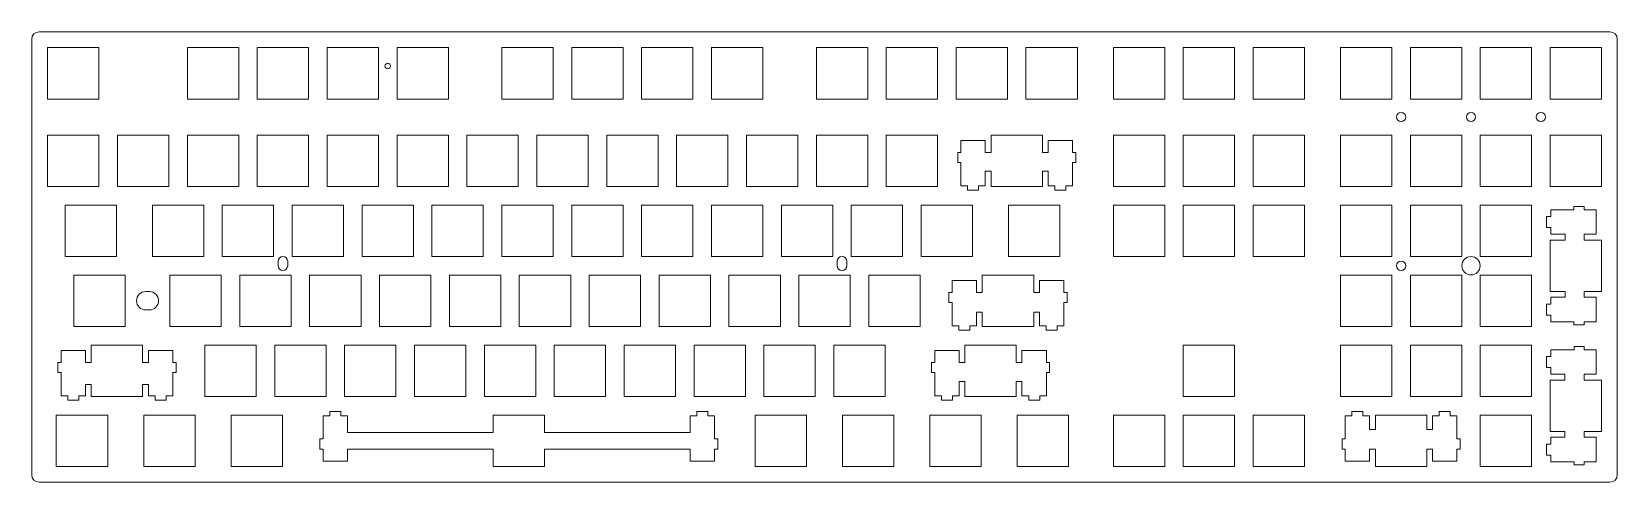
# Model space of a CAD drawing. Header units: millimetres. Extents: x -216 to 216, y -61 to 61.
import ezdxf

# ---------------------------------------------------------------- set-up
doc = ezdxf.new("R2010")
doc.units = ezdxf.units.MM
doc.header["$MEASUREMENT"] = 0
doc.layers.add('Layer1', color=7, linetype='Continuous')

msp = doc.modelspace()

# ---------------------------------------------------------------- linework, layer by layer
at = {"layer": 'Layer1', "color": 250, "lineweight": 9}
for centre, major_axis, ratio in [((-119.05, 51.9716), (0, 0.75), 1), ((157.175, 38.0876), (0, 1.2501), 0.99992001), ((176.225, 38.0876), (0, 1.2501), 0.99992001), ((195.275, 38.0876), (0, 1.2501), 0.99992001), ((176.225, -2.3935), (0, 2.5002), 0.99992001), ((157.175, -2.3934), (0, 1.3001), 0.99992308)]:
    msp.add_ellipse(centre, major_axis=major_axis, ratio=ratio, dxfattribs=at)
for points in [[(-214.1, 61.3), (-214.1, 61.3), (214.1, 61.3), (214.1, 61.3), (215.2, 61.3), (216.1, 60.4), (216.1, 59.3), (216.1, 59.3), (216.1, -59.3001), (216.1, -59.3001), (216.1, -60.4001), (215.2, -61.3001), (214.1, -61.3001), (214.1, -61.3001), (-214.1, -61.3001), (-214.1, -61.3001), (-215.2, -61.3001), (-216.1, -60.4001), (-216.1, -59.3001), (-216.1, -59.3001), (-216.1, 59.3), (-216.1, 59.3), (-216.1, 60.4), (-215.2, 61.3), (-214.1, 61.3)], [(-147.625, 0.1317), (-147.625, 0.1317), (-147.625, 0.1317), (-147.625, 0.1317), (-148.34, 0.1317), (-148.925, -0.4533), (-148.925, -1.1683), (-148.925, -1.1683), (-148.925, -2.3933), (-148.925, -2.3933), (-148.925, -3.1083), (-148.34, -3.6933), (-147.625, -3.6933), (-147.625, -3.6933), (-147.625, -3.6933), (-147.625, -3.6933), (-146.91, -3.6933), (-146.325, -3.1083), (-146.325, -2.3933), (-146.325, -2.3933), (-146.325, -1.1683), (-146.325, -1.1683), (-146.325, -0.4533), (-146.91, 0.1317), (-147.625, 0.1317)], [(4.775, 0.1317), (4.775, 0.1317), (4.775, 0.1317), (4.775, 0.1317), (4.06, 0.1317), (3.475, -0.4533), (3.475, -1.1683), (3.475, -1.1683), (3.475, -2.3933), (3.475, -2.3933), (3.475, -3.1083), (4.06, -3.6933), (4.775, -3.6933), (4.775, -3.6933), (4.775, -3.6933), (4.775, -3.6933), (5.49, -3.6933), (6.075, -3.1083), (6.075, -2.3933), (6.075, -2.3933), (6.075, -1.1683), (6.075, -1.1683), (6.075, -0.4533), (5.49, 0.1317), (4.775, 0.1317)], [(-185.034, -9.4183), (-185.034, -9.4183), (-184.034, -9.4183), (-184.034, -9.4183), (-182.659, -9.4183), (-181.534, -10.5433), (-181.534, -11.9183), (-181.534, -11.9183), (-181.534, -11.9183), (-181.534, -11.9183), (-181.534, -13.2933), (-182.659, -14.4183), (-184.034, -14.4183), (-184.034, -14.4183), (-185.034, -14.4183), (-185.034, -14.4183), (-186.409, -14.4183), (-187.534, -13.2933), (-187.534, -11.9183), (-187.534, -11.9183), (-187.534, -11.9183), (-187.534, -11.9183), (-187.534, -10.5433), (-186.409, -9.4183), (-185.034, -9.4183)]]:
    msp.add_open_spline(points, degree=3, knots=[0, 0, 0, 0, 0.125, 0.125, 0.125, 0.25, 0.25, 0.25, 0.375, 0.375, 0.375, 0.5, 0.5, 0.5, 0.625, 0.625, 0.625, 0.75, 0.75, 0.75, 0.875, 0.875, 0.875, 1, 1, 1, 1], dxfattribs=at)
at = {"layer": 'Layer1', "lineweight": 9}
for points, knots in [([(-197.775, 56.9937), (-197.775, 56.9937), (-211.775, 56.9937), (-211.775, 56.9937), (-211.775, 56.9937), (-211.775, 42.9937), (-211.775, 42.9937), (-211.775, 42.9937), (-197.775, 42.9937), (-197.775, 42.9937), (-197.775, 42.9937), (-197.775, 56.9937), (-197.775, 56.9937)], [0, 0, 0, 0, 0.25, 0.25, 0.25, 0.5, 0.5, 0.5, 0.75, 0.75, 0.75, 1, 1, 1, 1]), ([(-159.675, 56.9937), (-159.675, 56.9937), (-173.675, 56.9937), (-173.675, 56.9937), (-173.675, 56.9937), (-173.675, 42.9937), (-173.675, 42.9937), (-173.675, 42.9937), (-159.675, 42.9937), (-159.675, 42.9937), (-159.675, 42.9937), (-159.675, 56.9937), (-159.675, 56.9937)], [0, 0, 0, 0, 0.25, 0.25, 0.25, 0.5, 0.5, 0.5, 0.75, 0.75, 0.75, 1, 1, 1, 1]), ([(-140.625, 56.9937), (-140.625, 56.9937), (-154.625, 56.9937), (-154.625, 56.9937), (-154.625, 56.9937), (-154.625, 42.9937), (-154.625, 42.9937), (-154.625, 42.9937), (-140.625, 42.9937), (-140.625, 42.9937), (-140.625, 42.9937), (-140.625, 56.9937), (-140.625, 56.9937)], [0, 0, 0, 0, 0.25, 0.25, 0.25, 0.5, 0.5, 0.5, 0.75, 0.75, 0.75, 1, 1, 1, 1]), ([(-121.575, 56.9937), (-121.575, 56.9937), (-135.575, 56.9937), (-135.575, 56.9937), (-135.575, 56.9937), (-135.575, 42.9937), (-135.575, 42.9937), (-135.575, 42.9937), (-121.575, 42.9937), (-121.575, 42.9937), (-121.575, 42.9937), (-121.575, 56.9937), (-121.575, 56.9937)], [0, 0, 0, 0, 0.25, 0.25, 0.25, 0.5, 0.5, 0.5, 0.75, 0.75, 0.75, 1, 1, 1, 1]), ([(-102.525, 56.9937), (-102.525, 56.9937), (-116.525, 56.9937), (-116.525, 56.9937), (-116.525, 56.9937), (-116.525, 42.9937), (-116.525, 42.9937), (-116.525, 42.9937), (-102.525, 42.9937), (-102.525, 42.9937), (-102.525, 42.9937), (-102.525, 56.9937), (-102.525, 56.9937)], [0, 0, 0, 0, 0.25, 0.25, 0.25, 0.5, 0.5, 0.5, 0.75, 0.75, 0.75, 1, 1, 1, 1]), ([(-73.95, 56.9937), (-73.95, 56.9937), (-87.95, 56.9937), (-87.95, 56.9937), (-87.95, 56.9937), (-87.95, 42.9937), (-87.95, 42.9937), (-87.95, 42.9937), (-73.95, 42.9937), (-73.95, 42.9937), (-73.95, 42.9937), (-73.95, 56.9937), (-73.95, 56.9937)], [0, 0, 0, 0, 0.25, 0.25, 0.25, 0.5, 0.5, 0.5, 0.75, 0.75, 0.75, 1, 1, 1, 1]), ([(-54.9, 56.9937), (-54.9, 56.9937), (-68.9, 56.9937), (-68.9, 56.9937), (-68.9, 56.9937), (-68.9, 42.9937), (-68.9, 42.9937), (-68.9, 42.9937), (-54.9, 42.9937), (-54.9, 42.9937), (-54.9, 42.9937), (-54.9, 56.9937), (-54.9, 56.9937)], [0, 0, 0, 0, 0.25, 0.25, 0.25, 0.5, 0.5, 0.5, 0.75, 0.75, 0.75, 1, 1, 1, 1]), ([(-35.85, 56.9937), (-35.85, 56.9937), (-49.85, 56.9937), (-49.85, 56.9937), (-49.85, 56.9937), (-49.85, 42.9937), (-49.85, 42.9937), (-49.85, 42.9937), (-35.85, 42.9937), (-35.85, 42.9937), (-35.85, 42.9937), (-35.85, 56.9937), (-35.85, 56.9937)], [0, 0, 0, 0, 0.25, 0.25, 0.25, 0.5, 0.5, 0.5, 0.75, 0.75, 0.75, 1, 1, 1, 1]), ([(-16.8, 56.9937), (-16.8, 56.9937), (-30.8, 56.9937), (-30.8, 56.9937), (-30.8, 56.9937), (-30.8, 42.9937), (-30.8, 42.9937), (-30.8, 42.9937), (-16.8, 42.9937), (-16.8, 42.9937), (-16.8, 42.9937), (-16.8, 56.9937), (-16.8, 56.9937)], [0, 0, 0, 0, 0.25, 0.25, 0.25, 0.5, 0.5, 0.5, 0.75, 0.75, 0.75, 1, 1, 1, 1]), ([(11.775, 56.9937), (11.775, 56.9937), (-2.225, 56.9937), (-2.225, 56.9937), (-2.225, 56.9937), (-2.225, 42.9937), (-2.225, 42.9937), (-2.225, 42.9937), (11.775, 42.9937), (11.775, 42.9937), (11.775, 42.9937), (11.775, 56.9937), (11.775, 56.9937)], [0, 0, 0, 0, 0.25, 0.25, 0.25, 0.5, 0.5, 0.5, 0.75, 0.75, 0.75, 1, 1, 1, 1]), ([(30.825, 56.9937), (30.825, 56.9937), (16.825, 56.9937), (16.825, 56.9937), (16.825, 56.9937), (16.825, 42.9937), (16.825, 42.9937), (16.825, 42.9937), (30.825, 42.9937), (30.825, 42.9937), (30.825, 42.9937), (30.825, 56.9937), (30.825, 56.9937)], [0, 0, 0, 0, 0.25, 0.25, 0.25, 0.5, 0.5, 0.5, 0.75, 0.75, 0.75, 1, 1, 1, 1]), ([(49.875, 56.9937), (49.875, 56.9937), (35.875, 56.9937), (35.875, 56.9937), (35.875, 56.9937), (35.875, 42.9937), (35.875, 42.9937), (35.875, 42.9937), (49.875, 42.9937), (49.875, 42.9937), (49.875, 42.9937), (49.875, 56.9937), (49.875, 56.9937)], [0, 0, 0, 0, 0.25, 0.25, 0.25, 0.5, 0.5, 0.5, 0.75, 0.75, 0.75, 1, 1, 1, 1]), ([(68.925, 56.9937), (68.925, 56.9937), (54.925, 56.9937), (54.925, 56.9937), (54.925, 56.9937), (54.925, 42.9937), (54.925, 42.9937), (54.925, 42.9937), (68.925, 42.9937), (68.925, 42.9937), (68.925, 42.9937), (68.925, 56.9937), (68.925, 56.9937)], [0, 0, 0, 0, 0.25, 0.25, 0.25, 0.5, 0.5, 0.5, 0.75, 0.75, 0.75, 1, 1, 1, 1]), ([(92.737, 56.9937), (92.737, 56.9937), (78.737, 56.9937), (78.737, 56.9937), (78.737, 56.9937), (78.737, 42.9937), (78.737, 42.9937), (78.737, 42.9937), (92.737, 42.9937), (92.737, 42.9937), (92.737, 42.9937), (92.737, 56.9937), (92.737, 56.9937)], [0, 0, 0, 0, 0.25, 0.25, 0.25, 0.5, 0.5, 0.5, 0.75, 0.75, 0.75, 1, 1, 1, 1]), ([(111.788, 56.9937), (111.788, 56.9937), (97.788, 56.9937), (97.788, 56.9937), (97.788, 56.9937), (97.788, 42.9937), (97.788, 42.9937), (97.788, 42.9937), (111.788, 42.9937), (111.788, 42.9937), (111.788, 42.9937), (111.788, 56.9937), (111.788, 56.9937)], [0, 0, 0, 0, 0.25, 0.25, 0.25, 0.5, 0.5, 0.5, 0.75, 0.75, 0.75, 1, 1, 1, 1]), ([(130.838, 56.9937), (130.838, 56.9937), (116.838, 56.9937), (116.838, 56.9937), (116.838, 56.9937), (116.838, 42.9937), (116.838, 42.9937), (116.838, 42.9937), (130.838, 42.9937), (130.838, 42.9937), (130.838, 42.9937), (130.838, 56.9937), (130.838, 56.9937)], [0, 0, 0, 0, 0.25, 0.25, 0.25, 0.5, 0.5, 0.5, 0.75, 0.75, 0.75, 1, 1, 1, 1]), ([(154.65, 56.9937), (154.65, 56.9937), (140.65, 56.9937), (140.65, 56.9937), (140.65, 56.9937), (140.65, 42.9937), (140.65, 42.9937), (140.65, 42.9937), (154.65, 42.9937), (154.65, 42.9937), (154.65, 42.9937), (154.65, 56.9937), (154.65, 56.9937)], [0, 0, 0, 0, 0.25, 0.25, 0.25, 0.5, 0.5, 0.5, 0.75, 0.75, 0.75, 1, 1, 1, 1]), ([(173.7, 56.9937), (173.7, 56.9937), (159.7, 56.9937), (159.7, 56.9937), (159.7, 56.9937), (159.7, 42.9937), (159.7, 42.9937), (159.7, 42.9937), (173.7, 42.9937), (173.7, 42.9937), (173.7, 42.9937), (173.7, 56.9937), (173.7, 56.9937)], [0, 0, 0, 0, 0.25, 0.25, 0.25, 0.5, 0.5, 0.5, 0.75, 0.75, 0.75, 1, 1, 1, 1]), ([(192.75, 56.9937), (192.75, 56.9937), (178.75, 56.9937), (178.75, 56.9937), (178.75, 56.9937), (178.75, 42.9937), (178.75, 42.9937), (178.75, 42.9937), (192.75, 42.9937), (192.75, 42.9937), (192.75, 42.9937), (192.75, 56.9937), (192.75, 56.9937)], [0, 0, 0, 0, 0.25, 0.25, 0.25, 0.5, 0.5, 0.5, 0.75, 0.75, 0.75, 1, 1, 1, 1]), ([(211.8, 56.9937), (211.8, 56.9937), (197.8, 56.9937), (197.8, 56.9937), (197.8, 56.9937), (197.8, 42.9937), (197.8, 42.9937), (197.8, 42.9937), (211.8, 42.9937), (211.8, 42.9937), (211.8, 42.9937), (211.8, 56.9937), (211.8, 56.9937)], [0, 0, 0, 0, 0.25, 0.25, 0.25, 0.5, 0.5, 0.5, 0.75, 0.75, 0.75, 1, 1, 1, 1]), ([(-197.775, 33.1817), (-197.775, 33.1817), (-211.775, 33.1817), (-211.775, 33.1817), (-211.775, 33.1817), (-211.775, 19.1817), (-211.775, 19.1817), (-211.775, 19.1817), (-197.775, 19.1817), (-197.775, 19.1817), (-197.775, 19.1817), (-197.775, 33.1817), (-197.775, 33.1817)], [0, 0, 0, 0, 0.25, 0.25, 0.25, 0.5, 0.5, 0.5, 0.75, 0.75, 0.75, 1, 1, 1, 1]), ([(-178.725, 33.1817), (-178.725, 33.1817), (-192.725, 33.1817), (-192.725, 33.1817), (-192.725, 33.1817), (-192.725, 19.1817), (-192.725, 19.1817), (-192.725, 19.1817), (-178.725, 19.1817), (-178.725, 19.1817), (-178.725, 19.1817), (-178.725, 33.1817), (-178.725, 33.1817)], [0, 0, 0, 0, 0.25, 0.25, 0.25, 0.5, 0.5, 0.5, 0.75, 0.75, 0.75, 1, 1, 1, 1]), ([(-159.675, 33.1817), (-159.675, 33.1817), (-173.675, 33.1817), (-173.675, 33.1817), (-173.675, 33.1817), (-173.675, 19.1817), (-173.675, 19.1817), (-173.675, 19.1817), (-159.675, 19.1817), (-159.675, 19.1817), (-159.675, 19.1817), (-159.675, 33.1817), (-159.675, 33.1817)], [0, 0, 0, 0, 0.25, 0.25, 0.25, 0.5, 0.5, 0.5, 0.75, 0.75, 0.75, 1, 1, 1, 1]), ([(-140.625, 33.1817), (-140.625, 33.1817), (-154.625, 33.1817), (-154.625, 33.1817), (-154.625, 33.1817), (-154.625, 19.1817), (-154.625, 19.1817), (-154.625, 19.1817), (-140.625, 19.1817), (-140.625, 19.1817), (-140.625, 19.1817), (-140.625, 33.1817), (-140.625, 33.1817)], [0, 0, 0, 0, 0.25, 0.25, 0.25, 0.5, 0.5, 0.5, 0.75, 0.75, 0.75, 1, 1, 1, 1]), ([(-121.575, 33.1817), (-121.575, 33.1817), (-135.575, 33.1817), (-135.575, 33.1817), (-135.575, 33.1817), (-135.575, 19.1817), (-135.575, 19.1817), (-135.575, 19.1817), (-121.575, 19.1817), (-121.575, 19.1817), (-121.575, 19.1817), (-121.575, 33.1817), (-121.575, 33.1817)], [0, 0, 0, 0, 0.25, 0.25, 0.25, 0.5, 0.5, 0.5, 0.75, 0.75, 0.75, 1, 1, 1, 1]), ([(-102.525, 33.1817), (-102.525, 33.1817), (-116.525, 33.1817), (-116.525, 33.1817), (-116.525, 33.1817), (-116.525, 19.1817), (-116.525, 19.1817), (-116.525, 19.1817), (-102.525, 19.1817), (-102.525, 19.1817), (-102.525, 19.1817), (-102.525, 33.1817), (-102.525, 33.1817)], [0, 0, 0, 0, 0.25, 0.25, 0.25, 0.5, 0.5, 0.5, 0.75, 0.75, 0.75, 1, 1, 1, 1]), ([(-83.475, 33.1817), (-83.475, 33.1817), (-97.475, 33.1817), (-97.475, 33.1817), (-97.475, 33.1817), (-97.475, 19.1817), (-97.475, 19.1817), (-97.475, 19.1817), (-83.475, 19.1817), (-83.475, 19.1817), (-83.475, 19.1817), (-83.475, 33.1817), (-83.475, 33.1817)], [0, 0, 0, 0, 0.25, 0.25, 0.25, 0.5, 0.5, 0.5, 0.75, 0.75, 0.75, 1, 1, 1, 1]), ([(-64.425, 33.1817), (-64.425, 33.1817), (-78.425, 33.1817), (-78.425, 33.1817), (-78.425, 33.1817), (-78.425, 19.1817), (-78.425, 19.1817), (-78.425, 19.1817), (-64.425, 19.1817), (-64.425, 19.1817), (-64.425, 19.1817), (-64.425, 33.1817), (-64.425, 33.1817)], [0, 0, 0, 0, 0.25, 0.25, 0.25, 0.5, 0.5, 0.5, 0.75, 0.75, 0.75, 1, 1, 1, 1]), ([(-45.375, 33.1817), (-45.375, 33.1817), (-59.375, 33.1817), (-59.375, 33.1817), (-59.375, 33.1817), (-59.375, 19.1817), (-59.375, 19.1817), (-59.375, 19.1817), (-45.375, 19.1817), (-45.375, 19.1817), (-45.375, 19.1817), (-45.375, 33.1817), (-45.375, 33.1817)], [0, 0, 0, 0, 0.25, 0.25, 0.25, 0.5, 0.5, 0.5, 0.75, 0.75, 0.75, 1, 1, 1, 1]), ([(-26.325, 33.1817), (-26.325, 33.1817), (-40.325, 33.1817), (-40.325, 33.1817), (-40.325, 33.1817), (-40.325, 19.1817), (-40.325, 19.1817), (-40.325, 19.1817), (-26.325, 19.1817), (-26.325, 19.1817), (-26.325, 19.1817), (-26.325, 33.1817), (-26.325, 33.1817)], [0, 0, 0, 0, 0.25, 0.25, 0.25, 0.5, 0.5, 0.5, 0.75, 0.75, 0.75, 1, 1, 1, 1]), ([(-7.275, 33.1817), (-7.275, 33.1817), (-21.275, 33.1817), (-21.275, 33.1817), (-21.275, 33.1817), (-21.275, 19.1817), (-21.275, 19.1817), (-21.275, 19.1817), (-7.275, 19.1817), (-7.275, 19.1817), (-7.275, 19.1817), (-7.275, 33.1817), (-7.275, 33.1817)], [0, 0, 0, 0, 0.25, 0.25, 0.25, 0.5, 0.5, 0.5, 0.75, 0.75, 0.75, 1, 1, 1, 1]), ([(11.775, 33.1817), (11.775, 33.1817), (-2.225, 33.1817), (-2.225, 33.1817), (-2.225, 33.1817), (-2.225, 19.1817), (-2.225, 19.1817), (-2.225, 19.1817), (11.775, 19.1817), (11.775, 19.1817), (11.775, 19.1817), (11.775, 33.1817), (11.775, 33.1817)], [0, 0, 0, 0, 0.25, 0.25, 0.25, 0.5, 0.5, 0.5, 0.75, 0.75, 0.75, 1, 1, 1, 1]), ([(30.825, 33.1817), (30.825, 33.1817), (16.825, 33.1817), (16.825, 33.1817), (16.825, 33.1817), (16.825, 19.1817), (16.825, 19.1817), (16.825, 19.1817), (30.825, 19.1817), (30.825, 19.1817), (30.825, 19.1817), (30.825, 33.1817), (30.825, 33.1817)], [0, 0, 0, 0, 0.25, 0.25, 0.25, 0.5, 0.5, 0.5, 0.75, 0.75, 0.75, 1, 1, 1, 1]), ([(42, 19.4117), (42, 19.4117), (43.825, 19.4117), (43.825, 19.4117), (43.825, 19.4117), (43.825, 23.3817), (43.825, 23.3817), (43.825, 23.3817), (45.4, 23.3817), (45.4, 23.3817), (45.4, 23.3817), (45.4, 19.1817), (45.4, 19.1817), (45.4, 19.1817), (59.4, 19.1817), (59.4, 19.1817), (59.4, 19.1817), (59.4, 23.3817), (59.4, 23.3817), (59.4, 23.3817), (60.975, 23.3817), (60.975, 23.3817), (60.975, 23.3817), (60.975, 19.4117), (60.975, 19.4117), (60.975, 19.4117), (62.8, 19.4117), (62.8, 19.4117), (62.8, 19.4117), (62.8, 18.2107), (62.8, 18.2107), (62.8, 18.2107), (65.8, 18.2107), (65.8, 18.2107), (65.8, 18.2107), (65.8, 19.4117), (65.8, 19.4117), (65.8, 19.4117), (67.625, 19.4117), (67.625, 19.4117), (67.625, 19.4117), (67.625, 25.6817), (67.625, 25.6817), (67.625, 25.6817), (68.5, 25.6817), (68.5, 25.6817), (68.5, 25.6817), (68.5, 28.4817), (68.5, 28.4817), (68.5, 28.4817), (67.625, 28.4817), (67.625, 28.4817), (67.625, 28.4817), (67.625, 31.7117), (67.625, 31.7117), (67.625, 31.7117), (60.975, 31.7117), (60.975, 31.7117), (60.975, 31.7117), (60.975, 28.4817), (60.975, 28.4817), (60.975, 28.4817), (59.4, 28.4817), (59.4, 28.4817), (59.4, 28.4817), (59.4, 33.1817), (59.4, 33.1817), (59.4, 33.1817), (45.4, 33.1817), (45.4, 33.1817), (45.4, 33.1817), (45.4, 28.4817), (45.4, 28.4817), (45.4, 28.4817), (43.825, 28.4817), (43.825, 28.4817), (43.825, 28.4817), (43.825, 31.7117), (43.825, 31.7117), (43.825, 31.7117), (37.175, 31.7117), (37.175, 31.7117), (37.175, 31.7117), (37.175, 28.4817), (37.175, 28.4817), (37.175, 28.4817), (36.3, 28.4817), (36.3, 28.4817), (36.3, 28.4817), (36.3, 25.6817), (36.3, 25.6817), (36.3, 25.6817), (37.175, 25.6817), (37.175, 25.6817), (37.175, 25.6817), (37.175, 19.4117), (37.175, 19.4117), (37.175, 19.4117), (39, 19.4117), (39, 19.4117), (39, 19.4117), (39, 18.2107), (39, 18.2107), (39, 18.2107), (42, 18.2107), (42, 18.2107), (42, 18.2107), (42, 19.4117), (42, 19.4117)], [0, 0, 0, 0, 0.02777778, 0.02777778, 0.02777778, 0.05555556, 0.05555556, 0.05555556, 0.08333333, 0.08333333, 0.08333333, 0.11111111, 0.11111111, 0.11111111, 0.13888889, 0.13888889, 0.13888889, 0.16666667, 0.16666667, 0.16666667, 0.19444444, 0.19444444, 0.19444444, 0.22222222, 0.22222222, 0.22222222, 0.25, 0.25, 0.25, 0.27777778, 0.27777778, 0.27777778, 0.30555556, 0.30555556, 0.30555556, 0.33333333, 0.33333333, 0.33333333, 0.36111111, 0.36111111, 0.36111111, 0.38888889, 0.38888889, 0.38888889, 0.41666667, 0.41666667, 0.41666667, 0.44444444, 0.44444444, 0.44444444, 0.47222222, 0.47222222, 0.47222222, 0.5, 0.5, 0.5, 0.52777778, 0.52777778, 0.52777778, 0.55555556, 0.55555556, 0.55555556, 0.58333333, 0.58333333, 0.58333333, 0.61111111, 0.61111111, 0.61111111, 0.63888889, 0.63888889, 0.63888889, 0.66666667, 0.66666667, 0.66666667, 0.69444444, 0.69444444, 0.69444444, 0.72222222, 0.72222222, 0.72222222, 0.75, 0.75, 0.75, 0.77777778, 0.77777778, 0.77777778, 0.80555556, 0.80555556, 0.80555556, 0.83333333, 0.83333333, 0.83333333, 0.86111111, 0.86111111, 0.86111111, 0.88888889, 0.88888889, 0.88888889, 0.91666667, 0.91666667, 0.91666667, 0.94444444, 0.94444444, 0.94444444, 0.97222222, 0.97222222, 0.97222222, 1, 1, 1, 1]), ([(92.737, 33.1817), (92.737, 33.1817), (78.737, 33.1817), (78.737, 33.1817), (78.737, 33.1817), (78.737, 19.1817), (78.737, 19.1817), (78.737, 19.1817), (92.737, 19.1817), (92.737, 19.1817), (92.737, 19.1817), (92.737, 33.1817), (92.737, 33.1817)], [0, 0, 0, 0, 0.25, 0.25, 0.25, 0.5, 0.5, 0.5, 0.75, 0.75, 0.75, 1, 1, 1, 1]), ([(111.788, 33.1817), (111.788, 33.1817), (97.788, 33.1817), (97.788, 33.1817), (97.788, 33.1817), (97.788, 19.1817), (97.788, 19.1817), (97.788, 19.1817), (111.788, 19.1817), (111.788, 19.1817), (111.788, 19.1817), (111.788, 33.1817), (111.788, 33.1817)], [0, 0, 0, 0, 0.25, 0.25, 0.25, 0.5, 0.5, 0.5, 0.75, 0.75, 0.75, 1, 1, 1, 1]), ([(130.838, 33.1817), (130.838, 33.1817), (116.838, 33.1817), (116.838, 33.1817), (116.838, 33.1817), (116.838, 19.1817), (116.838, 19.1817), (116.838, 19.1817), (130.838, 19.1817), (130.838, 19.1817), (130.838, 19.1817), (130.838, 33.1817), (130.838, 33.1817)], [0, 0, 0, 0, 0.25, 0.25, 0.25, 0.5, 0.5, 0.5, 0.75, 0.75, 0.75, 1, 1, 1, 1]), ([(154.65, 33.1817), (154.65, 33.1817), (140.65, 33.1817), (140.65, 33.1817), (140.65, 33.1817), (140.65, 19.1817), (140.65, 19.1817), (140.65, 19.1817), (154.65, 19.1817), (154.65, 19.1817), (154.65, 19.1817), (154.65, 33.1817), (154.65, 33.1817)], [0, 0, 0, 0, 0.25, 0.25, 0.25, 0.5, 0.5, 0.5, 0.75, 0.75, 0.75, 1, 1, 1, 1]), ([(173.7, 33.1817), (173.7, 33.1817), (159.7, 33.1817), (159.7, 33.1817), (159.7, 33.1817), (159.7, 19.1817), (159.7, 19.1817), (159.7, 19.1817), (173.7, 19.1817), (173.7, 19.1817), (173.7, 19.1817), (173.7, 33.1817), (173.7, 33.1817)], [0, 0, 0, 0, 0.25, 0.25, 0.25, 0.5, 0.5, 0.5, 0.75, 0.75, 0.75, 1, 1, 1, 1]), ([(192.75, 33.1817), (192.75, 33.1817), (178.75, 33.1817), (178.75, 33.1817), (178.75, 33.1817), (178.75, 19.1817), (178.75, 19.1817), (178.75, 19.1817), (192.75, 19.1817), (192.75, 19.1817), (192.75, 19.1817), (192.75, 33.1817), (192.75, 33.1817)], [0, 0, 0, 0, 0.25, 0.25, 0.25, 0.5, 0.5, 0.5, 0.75, 0.75, 0.75, 1, 1, 1, 1]), ([(211.8, 33.1817), (211.8, 33.1817), (197.8, 33.1817), (197.8, 33.1817), (197.8, 33.1817), (197.8, 19.1817), (197.8, 19.1817), (197.8, 19.1817), (211.8, 19.1817), (211.8, 19.1817), (211.8, 19.1817), (211.8, 33.1817), (211.8, 33.1817)], [0, 0, 0, 0, 0.25, 0.25, 0.25, 0.5, 0.5, 0.5, 0.75, 0.75, 0.75, 1, 1, 1, 1]), ([(-193.012, 14.1317), (-193.012, 14.1317), (-207.012, 14.1317), (-207.012, 14.1317), (-207.012, 14.1317), (-207.012, 0.1317), (-207.012, 0.1317), (-207.012, 0.1317), (-193.012, 0.1317), (-193.012, 0.1317), (-193.012, 0.1317), (-193.012, 14.1317), (-193.012, 14.1317)], [0, 0, 0, 0, 0.25, 0.25, 0.25, 0.5, 0.5, 0.5, 0.75, 0.75, 0.75, 1, 1, 1, 1]), ([(-169.2, 14.1317), (-169.2, 14.1317), (-183.2, 14.1317), (-183.2, 14.1317), (-183.2, 14.1317), (-183.2, 0.1317), (-183.2, 0.1317), (-183.2, 0.1317), (-169.2, 0.1317), (-169.2, 0.1317), (-169.2, 0.1317), (-169.2, 14.1317), (-169.2, 14.1317)], [0, 0, 0, 0, 0.25, 0.25, 0.25, 0.5, 0.5, 0.5, 0.75, 0.75, 0.75, 1, 1, 1, 1]), ([(-150.15, 14.1317), (-150.15, 14.1317), (-164.15, 14.1317), (-164.15, 14.1317), (-164.15, 14.1317), (-164.15, 0.1317), (-164.15, 0.1317), (-164.15, 0.1317), (-150.15, 0.1317), (-150.15, 0.1317), (-150.15, 0.1317), (-150.15, 14.1317), (-150.15, 14.1317)], [0, 0, 0, 0, 0.25, 0.25, 0.25, 0.5, 0.5, 0.5, 0.75, 0.75, 0.75, 1, 1, 1, 1]), ([(-131.1, 14.1317), (-131.1, 14.1317), (-145.1, 14.1317), (-145.1, 14.1317), (-145.1, 14.1317), (-145.1, 0.1317), (-145.1, 0.1317), (-145.1, 0.1317), (-131.1, 0.1317), (-131.1, 0.1317), (-131.1, 0.1317), (-131.1, 14.1317), (-131.1, 14.1317)], [0, 0, 0, 0, 0.25, 0.25, 0.25, 0.5, 0.5, 0.5, 0.75, 0.75, 0.75, 1, 1, 1, 1]), ([(-112.05, 14.1317), (-112.05, 14.1317), (-126.05, 14.1317), (-126.05, 14.1317), (-126.05, 14.1317), (-126.05, 0.1317), (-126.05, 0.1317), (-126.05, 0.1317), (-112.05, 0.1317), (-112.05, 0.1317), (-112.05, 0.1317), (-112.05, 14.1317), (-112.05, 14.1317)], [0, 0, 0, 0, 0.25, 0.25, 0.25, 0.5, 0.5, 0.5, 0.75, 0.75, 0.75, 1, 1, 1, 1]), ([(-93, 14.1317), (-93, 14.1317), (-107, 14.1317), (-107, 14.1317), (-107, 14.1317), (-107, 0.1317), (-107, 0.1317), (-107, 0.1317), (-93, 0.1317), (-93, 0.1317), (-93, 0.1317), (-93, 14.1317), (-93, 14.1317)], [0, 0, 0, 0, 0.25, 0.25, 0.25, 0.5, 0.5, 0.5, 0.75, 0.75, 0.75, 1, 1, 1, 1]), ([(-73.95, 14.1317), (-73.95, 14.1317), (-87.95, 14.1317), (-87.95, 14.1317), (-87.95, 14.1317), (-87.95, 0.1317), (-87.95, 0.1317), (-87.95, 0.1317), (-73.95, 0.1317), (-73.95, 0.1317), (-73.95, 0.1317), (-73.95, 14.1317), (-73.95, 14.1317)], [0, 0, 0, 0, 0.25, 0.25, 0.25, 0.5, 0.5, 0.5, 0.75, 0.75, 0.75, 1, 1, 1, 1]), ([(-54.9, 14.1317), (-54.9, 14.1317), (-68.9, 14.1317), (-68.9, 14.1317), (-68.9, 14.1317), (-68.9, 0.1317), (-68.9, 0.1317), (-68.9, 0.1317), (-54.9, 0.1317), (-54.9, 0.1317), (-54.9, 0.1317), (-54.9, 14.1317), (-54.9, 14.1317)], [0, 0, 0, 0, 0.25, 0.25, 0.25, 0.5, 0.5, 0.5, 0.75, 0.75, 0.75, 1, 1, 1, 1]), ([(-35.85, 14.1317), (-35.85, 14.1317), (-49.85, 14.1317), (-49.85, 14.1317), (-49.85, 14.1317), (-49.85, 0.1317), (-49.85, 0.1317), (-49.85, 0.1317), (-35.85, 0.1317), (-35.85, 0.1317), (-35.85, 0.1317), (-35.85, 14.1317), (-35.85, 14.1317)], [0, 0, 0, 0, 0.25, 0.25, 0.25, 0.5, 0.5, 0.5, 0.75, 0.75, 0.75, 1, 1, 1, 1]), ([(-16.8, 14.1317), (-16.8, 14.1317), (-30.8, 14.1317), (-30.8, 14.1317), (-30.8, 14.1317), (-30.8, 0.1317), (-30.8, 0.1317), (-30.8, 0.1317), (-16.8, 0.1317), (-16.8, 0.1317), (-16.8, 0.1317), (-16.8, 14.1317), (-16.8, 14.1317)], [0, 0, 0, 0, 0.25, 0.25, 0.25, 0.5, 0.5, 0.5, 0.75, 0.75, 0.75, 1, 1, 1, 1]), ([(2.25, 14.1317), (2.25, 14.1317), (-11.75, 14.1317), (-11.75, 14.1317), (-11.75, 14.1317), (-11.75, 0.1317), (-11.75, 0.1317), (-11.75, 0.1317), (2.25, 0.1317), (2.25, 0.1317), (2.25, 0.1317), (2.25, 14.1317), (2.25, 14.1317)], [0, 0, 0, 0, 0.25, 0.25, 0.25, 0.5, 0.5, 0.5, 0.75, 0.75, 0.75, 1, 1, 1, 1]), ([(21.3, 14.1317), (21.3, 14.1317), (7.3, 14.1317), (7.3, 14.1317), (7.3, 14.1317), (7.3, 0.1317), (7.3, 0.1317), (7.3, 0.1317), (21.3, 0.1317), (21.3, 0.1317), (21.3, 0.1317), (21.3, 14.1317), (21.3, 14.1317)], [0, 0, 0, 0, 0.25, 0.25, 0.25, 0.5, 0.5, 0.5, 0.75, 0.75, 0.75, 1, 1, 1, 1]), ([(40.35, 14.1317), (40.35, 14.1317), (26.35, 14.1317), (26.35, 14.1317), (26.35, 14.1317), (26.35, 0.1317), (26.35, 0.1317), (26.35, 0.1317), (40.35, 0.1317), (40.35, 0.1317), (40.35, 0.1317), (40.35, 14.1317), (40.35, 14.1317)], [0, 0, 0, 0, 0.25, 0.25, 0.25, 0.5, 0.5, 0.5, 0.75, 0.75, 0.75, 1, 1, 1, 1]), ([(64.163, 14.1317), (64.163, 14.1317), (50.163, 14.1317), (50.163, 14.1317), (50.163, 14.1317), (50.163, 0.1317), (50.163, 0.1317), (50.163, 0.1317), (64.163, 0.1317), (64.163, 0.1317), (64.163, 0.1317), (64.163, 14.1317), (64.163, 14.1317)], [0, 0, 0, 0, 0.25, 0.25, 0.25, 0.5, 0.5, 0.5, 0.75, 0.75, 0.75, 1, 1, 1, 1]), ([(92.737, 14.1317), (92.737, 14.1317), (78.737, 14.1317), (78.737, 14.1317), (78.737, 14.1317), (78.737, 0.1317), (78.737, 0.1317), (78.737, 0.1317), (92.737, 0.1317), (92.737, 0.1317), (92.737, 0.1317), (92.737, 14.1317), (92.737, 14.1317)], [0, 0, 0, 0, 0.25, 0.25, 0.25, 0.5, 0.5, 0.5, 0.75, 0.75, 0.75, 1, 1, 1, 1]), ([(111.788, 14.1317), (111.788, 14.1317), (97.788, 14.1317), (97.788, 14.1317), (97.788, 14.1317), (97.788, 0.1317), (97.788, 0.1317), (97.788, 0.1317), (111.788, 0.1317), (111.788, 0.1317), (111.788, 0.1317), (111.788, 14.1317), (111.788, 14.1317)], [0, 0, 0, 0, 0.25, 0.25, 0.25, 0.5, 0.5, 0.5, 0.75, 0.75, 0.75, 1, 1, 1, 1]), ([(130.838, 14.1317), (130.838, 14.1317), (116.838, 14.1317), (116.838, 14.1317), (116.838, 14.1317), (116.838, 0.1317), (116.838, 0.1317), (116.838, 0.1317), (130.838, 0.1317), (130.838, 0.1317), (130.838, 0.1317), (130.838, 14.1317), (130.838, 14.1317)], [0, 0, 0, 0, 0.25, 0.25, 0.25, 0.5, 0.5, 0.5, 0.75, 0.75, 0.75, 1, 1, 1, 1]), ([(154.65, 14.1317), (154.65, 14.1317), (140.65, 14.1317), (140.65, 14.1317), (140.65, 14.1317), (140.65, 0.1317), (140.65, 0.1317), (140.65, 0.1317), (154.65, 0.1317), (154.65, 0.1317), (154.65, 0.1317), (154.65, 14.1317), (154.65, 14.1317)], [0, 0, 0, 0, 0.25, 0.25, 0.25, 0.5, 0.5, 0.5, 0.75, 0.75, 0.75, 1, 1, 1, 1]), ([(173.7, 14.1317), (173.7, 14.1317), (159.7, 14.1317), (159.7, 14.1317), (159.7, 14.1317), (159.7, 0.1317), (159.7, 0.1317), (159.7, 0.1317), (173.7, 0.1317), (173.7, 0.1317), (173.7, 0.1317), (173.7, 14.1317), (173.7, 14.1317)], [0, 0, 0, 0, 0.25, 0.25, 0.25, 0.5, 0.5, 0.5, 0.75, 0.75, 0.75, 1, 1, 1, 1]), ([(192.75, 14.1317), (192.75, 14.1317), (178.75, 14.1317), (178.75, 14.1317), (178.75, 14.1317), (178.75, 0.1317), (178.75, 0.1317), (178.75, 0.1317), (192.75, 0.1317), (192.75, 0.1317), (192.75, 0.1317), (192.75, 14.1317), (192.75, 14.1317)], [0, 0, 0, 0, 0.25, 0.25, 0.25, 0.5, 0.5, 0.5, 0.75, 0.75, 0.75, 1, 1, 1, 1]), ([(198.0305, 8.0062), (198.0305, 8.0062), (198.0305, 6.1812), (198.0305, 6.1812), (198.0305, 6.1812), (201.8995, 6.1812), (201.8995, 6.1812), (201.8995, 6.1812), (201.8995, 4.6062), (201.8995, 4.6062), (201.8995, 4.6062), (197.7995, 4.6062), (197.7995, 4.6062), (197.7995, 4.6062), (197.7995, -9.3938), (197.7995, -9.3938), (197.7995, -9.3938), (201.8995, -9.3938), (201.8995, -9.3938), (201.8995, -9.3938), (201.8995, -10.9688), (201.8995, -10.9688), (201.8995, -10.9688), (198.0305, -10.9688), (198.0305, -10.9688), (198.0305, -10.9688), (198.0305, -12.7938), (198.0305, -12.7938), (198.0305, -12.7938), (196.8295, -12.7938), (196.8295, -12.7938), (196.8295, -12.7938), (196.8295, -15.7938), (196.8295, -15.7938), (196.8295, -15.7938), (198.0305, -15.7938), (198.0305, -15.7938), (198.0305, -15.7938), (198.0305, -17.6188), (198.0305, -17.6188), (198.0305, -17.6188), (204.2995, -17.6188), (204.2995, -17.6188), (204.2995, -17.6188), (204.2995, -18.4938), (204.2995, -18.4938), (204.2995, -18.4938), (207.0995, -18.4938), (207.0995, -18.4938), (207.0995, -18.4938), (207.0995, -17.6188), (207.0995, -17.6188), (207.0995, -17.6188), (210.3295, -17.6188), (210.3295, -17.6188), (210.3295, -17.6188), (210.3295, -10.9688), (210.3295, -10.9688), (210.3295, -10.9688), (207.0995, -10.9688), (207.0995, -10.9688), (207.0995, -10.9688), (207.0995, -9.3938), (207.0995, -9.3938), (207.0995, -9.3938), (211.7995, -9.3938), (211.7995, -9.3938), (211.7995, -9.3938), (211.7995, 4.6062), (211.7995, 4.6062), (211.7995, 4.6062), (207.0995, 4.6062), (207.0995, 4.6062), (207.0995, 4.6062), (207.0995, 6.1812), (207.0995, 6.1812), (207.0995, 6.1812), (210.3295, 6.1812), (210.3295, 6.1812), (210.3295, 6.1812), (210.3295, 12.8312), (210.3295, 12.8312), (210.3295, 12.8312), (207.0995, 12.8312), (207.0995, 12.8312), (207.0995, 12.8312), (207.0995, 13.7062), (207.0995, 13.7062), (207.0995, 13.7062), (204.2995, 13.7062), (204.2995, 13.7062), (204.2995, 13.7062), (204.2995, 12.8312), (204.2995, 12.8312), (204.2995, 12.8312), (198.0305, 12.8312), (198.0305, 12.8312), (198.0305, 12.8312), (198.0305, 11.0062), (198.0305, 11.0062), (198.0305, 11.0062), (196.8295, 11.0062), (196.8295, 11.0062), (196.8295, 11.0062), (196.8295, 8.0062), (196.8295, 8.0062), (196.8295, 8.0062), (198.0305, 8.0062), (198.0305, 8.0062)], [0, 0, 0, 0, 0.02777778, 0.02777778, 0.02777778, 0.05555556, 0.05555556, 0.05555556, 0.08333333, 0.08333333, 0.08333333, 0.11111111, 0.11111111, 0.11111111, 0.13888889, 0.13888889, 0.13888889, 0.16666667, 0.16666667, 0.16666667, 0.19444444, 0.19444444, 0.19444444, 0.22222222, 0.22222222, 0.22222222, 0.25, 0.25, 0.25, 0.27777778, 0.27777778, 0.27777778, 0.30555556, 0.30555556, 0.30555556, 0.33333333, 0.33333333, 0.33333333, 0.36111111, 0.36111111, 0.36111111, 0.38888889, 0.38888889, 0.38888889, 0.41666667, 0.41666667, 0.41666667, 0.44444444, 0.44444444, 0.44444444, 0.47222222, 0.47222222, 0.47222222, 0.5, 0.5, 0.5, 0.52777778, 0.52777778, 0.52777778, 0.55555556, 0.55555556, 0.55555556, 0.58333333, 0.58333333, 0.58333333, 0.61111111, 0.61111111, 0.61111111, 0.63888889, 0.63888889, 0.63888889, 0.66666667, 0.66666667, 0.66666667, 0.69444444, 0.69444444, 0.69444444, 0.72222222, 0.72222222, 0.72222222, 0.75, 0.75, 0.75, 0.77777778, 0.77777778, 0.77777778, 0.80555556, 0.80555556, 0.80555556, 0.83333333, 0.83333333, 0.83333333, 0.86111111, 0.86111111, 0.86111111, 0.88888889, 0.88888889, 0.88888889, 0.91666667, 0.91666667, 0.91666667, 0.94444444, 0.94444444, 0.94444444, 0.97222222, 0.97222222, 0.97222222, 1, 1, 1, 1]), ([(-190.631, -4.9183), (-190.631, -4.9183), (-204.631, -4.9183), (-204.631, -4.9183), (-204.631, -4.9183), (-204.631, -18.9183), (-204.631, -18.9183), (-204.631, -18.9183), (-190.631, -18.9183), (-190.631, -18.9183), (-190.631, -18.9183), (-190.631, -4.9183), (-190.631, -4.9183)], [0, 0, 0, 0, 0.25, 0.25, 0.25, 0.5, 0.5, 0.5, 0.75, 0.75, 0.75, 1, 1, 1, 1]), ([(-164.437, -4.9183), (-164.437, -4.9183), (-178.437, -4.9183), (-178.437, -4.9183), (-178.437, -4.9183), (-178.437, -18.9183), (-178.437, -18.9183), (-178.437, -18.9183), (-164.437, -18.9183), (-164.437, -18.9183), (-164.437, -18.9183), (-164.437, -4.9183), (-164.437, -4.9183)], [0, 0, 0, 0, 0.25, 0.25, 0.25, 0.5, 0.5, 0.5, 0.75, 0.75, 0.75, 1, 1, 1, 1]), ([(-145.387, -4.9183), (-145.387, -4.9183), (-159.387, -4.9183), (-159.387, -4.9183), (-159.387, -4.9183), (-159.387, -18.9183), (-159.387, -18.9183), (-159.387, -18.9183), (-145.387, -18.9183), (-145.387, -18.9183), (-145.387, -18.9183), (-145.387, -4.9183), (-145.387, -4.9183)], [0, 0, 0, 0, 0.25, 0.25, 0.25, 0.5, 0.5, 0.5, 0.75, 0.75, 0.75, 1, 1, 1, 1]), ([(-126.337, -4.9183), (-126.337, -4.9183), (-140.337, -4.9183), (-140.337, -4.9183), (-140.337, -4.9183), (-140.337, -18.9183), (-140.337, -18.9183), (-140.337, -18.9183), (-126.337, -18.9183), (-126.337, -18.9183), (-126.337, -18.9183), (-126.337, -4.9183), (-126.337, -4.9183)], [0, 0, 0, 0, 0.25, 0.25, 0.25, 0.5, 0.5, 0.5, 0.75, 0.75, 0.75, 1, 1, 1, 1]), ([(-107.287, -4.9183), (-107.287, -4.9183), (-121.287, -4.9183), (-121.287, -4.9183), (-121.287, -4.9183), (-121.287, -18.9183), (-121.287, -18.9183), (-121.287, -18.9183), (-107.287, -18.9183), (-107.287, -18.9183), (-107.287, -18.9183), (-107.287, -4.9183), (-107.287, -4.9183)], [0, 0, 0, 0, 0.25, 0.25, 0.25, 0.5, 0.5, 0.5, 0.75, 0.75, 0.75, 1, 1, 1, 1]), ([(-88.237, -4.9183), (-88.237, -4.9183), (-102.237, -4.9183), (-102.237, -4.9183), (-102.237, -4.9183), (-102.237, -18.9183), (-102.237, -18.9183), (-102.237, -18.9183), (-88.237, -18.9183), (-88.237, -18.9183), (-88.237, -18.9183), (-88.237, -4.9183), (-88.237, -4.9183)], [0, 0, 0, 0, 0.25, 0.25, 0.25, 0.5, 0.5, 0.5, 0.75, 0.75, 0.75, 1, 1, 1, 1]), ([(-69.187, -4.9183), (-69.187, -4.9183), (-83.187, -4.9183), (-83.187, -4.9183), (-83.187, -4.9183), (-83.187, -18.9183), (-83.187, -18.9183), (-83.187, -18.9183), (-69.187, -18.9183), (-69.187, -18.9183), (-69.187, -18.9183), (-69.187, -4.9183), (-69.187, -4.9183)], [0, 0, 0, 0, 0.25, 0.25, 0.25, 0.5, 0.5, 0.5, 0.75, 0.75, 0.75, 1, 1, 1, 1]), ([(-50.137, -4.9183), (-50.137, -4.9183), (-64.137, -4.9183), (-64.137, -4.9183), (-64.137, -4.9183), (-64.137, -18.9183), (-64.137, -18.9183), (-64.137, -18.9183), (-50.137, -18.9183), (-50.137, -18.9183), (-50.137, -18.9183), (-50.137, -4.9183), (-50.137, -4.9183)], [0, 0, 0, 0, 0.25, 0.25, 0.25, 0.5, 0.5, 0.5, 0.75, 0.75, 0.75, 1, 1, 1, 1]), ([(-31.087, -4.9183), (-31.087, -4.9183), (-45.087, -4.9183), (-45.087, -4.9183), (-45.087, -4.9183), (-45.087, -18.9183), (-45.087, -18.9183), (-45.087, -18.9183), (-31.087, -18.9183), (-31.087, -18.9183), (-31.087, -18.9183), (-31.087, -4.9183), (-31.087, -4.9183)], [0, 0, 0, 0, 0.25, 0.25, 0.25, 0.5, 0.5, 0.5, 0.75, 0.75, 0.75, 1, 1, 1, 1]), ([(-12.037, -4.9183), (-12.037, -4.9183), (-26.037, -4.9183), (-26.037, -4.9183), (-26.037, -4.9183), (-26.037, -18.9183), (-26.037, -18.9183), (-26.037, -18.9183), (-12.037, -18.9183), (-12.037, -18.9183), (-12.037, -18.9183), (-12.037, -4.9183), (-12.037, -4.9183)], [0, 0, 0, 0, 0.25, 0.25, 0.25, 0.5, 0.5, 0.5, 0.75, 0.75, 0.75, 1, 1, 1, 1]), ([(7.013, -4.9183), (7.013, -4.9183), (-6.987, -4.9183), (-6.987, -4.9183), (-6.987, -4.9183), (-6.987, -18.9183), (-6.987, -18.9183), (-6.987, -18.9183), (7.013, -18.9183), (7.013, -18.9183), (7.013, -18.9183), (7.013, -4.9183), (7.013, -4.9183)], [0, 0, 0, 0, 0.25, 0.25, 0.25, 0.5, 0.5, 0.5, 0.75, 0.75, 0.75, 1, 1, 1, 1]), ([(26.063, -4.9183), (26.063, -4.9183), (12.063, -4.9183), (12.063, -4.9183), (12.063, -4.9183), (12.063, -18.9183), (12.063, -18.9183), (12.063, -18.9183), (26.063, -18.9183), (26.063, -18.9183), (26.063, -18.9183), (26.063, -4.9183), (26.063, -4.9183)], [0, 0, 0, 0, 0.25, 0.25, 0.25, 0.5, 0.5, 0.5, 0.75, 0.75, 0.75, 1, 1, 1, 1]), ([(39.619, -18.6893), (39.619, -18.6893), (41.444, -18.6893), (41.444, -18.6893), (41.444, -18.6893), (41.444, -15.0183), (41.444, -15.0183), (41.444, -15.0183), (43.019, -15.0183), (43.019, -15.0183), (43.019, -15.0183), (43.019, -18.9183), (43.019, -18.9183), (43.019, -18.9183), (57.019, -18.9183), (57.019, -18.9183), (57.019, -18.9183), (57.019, -15.0183), (57.019, -15.0183), (57.019, -15.0183), (58.594, -15.0183), (58.594, -15.0183), (58.594, -15.0183), (58.594, -18.6893), (58.594, -18.6893), (58.594, -18.6893), (60.419, -18.6893), (60.419, -18.6893), (60.419, -18.6893), (60.419, -19.8883), (60.419, -19.8883), (60.419, -19.8883), (63.419, -19.8883), (63.419, -19.8883), (63.419, -19.8883), (63.419, -18.6893), (63.419, -18.6893), (63.419, -18.6893), (65.244, -18.6893), (65.244, -18.6893), (65.244, -18.6893), (65.244, -12.4183), (65.244, -12.4183), (65.244, -12.4183), (66.119, -12.4183), (66.119, -12.4183), (66.119, -12.4183), (66.119, -9.6183), (66.119, -9.6183), (66.119, -9.6183), (65.244, -9.6183), (65.244, -9.6183), (65.244, -9.6183), (65.244, -6.3883), (65.244, -6.3883), (65.244, -6.3883), (58.594, -6.3883), (58.594, -6.3883), (58.594, -6.3883), (58.594, -9.6183), (58.594, -9.6183), (58.594, -9.6183), (57.019, -9.6183), (57.019, -9.6183), (57.019, -9.6183), (57.019, -4.9183), (57.019, -4.9183), (57.019, -4.9183), (43.019, -4.9183), (43.019, -4.9183), (43.019, -4.9183), (43.019, -9.6183), (43.019, -9.6183), (43.019, -9.6183), (41.444, -9.6183), (41.444, -9.6183), (41.444, -9.6183), (41.444, -6.3883), (41.444, -6.3883), (41.444, -6.3883), (34.794, -6.3883), (34.794, -6.3883), (34.794, -6.3883), (34.794, -9.6183), (34.794, -9.6183), (34.794, -9.6183), (33.919, -9.6183), (33.919, -9.6183), (33.919, -9.6183), (33.919, -12.4183), (33.919, -12.4183), (33.919, -12.4183), (34.794, -12.4183), (34.794, -12.4183), (34.794, -12.4183), (34.794, -18.6893), (34.794, -18.6893), (34.794, -18.6893), (36.619, -18.6893), (36.619, -18.6893), (36.619, -18.6893), (36.619, -19.8883), (36.619, -19.8883), (36.619, -19.8883), (39.619, -19.8883), (39.619, -19.8883), (39.619, -19.8883), (39.619, -18.6893), (39.619, -18.6893)], [0, 0, 0, 0, 0.02777778, 0.02777778, 0.02777778, 0.05555556, 0.05555556, 0.05555556, 0.08333333, 0.08333333, 0.08333333, 0.11111111, 0.11111111, 0.11111111, 0.13888889, 0.13888889, 0.13888889, 0.16666667, 0.16666667, 0.16666667, 0.19444444, 0.19444444, 0.19444444, 0.22222222, 0.22222222, 0.22222222, 0.25, 0.25, 0.25, 0.27777778, 0.27777778, 0.27777778, 0.30555556, 0.30555556, 0.30555556, 0.33333333, 0.33333333, 0.33333333, 0.36111111, 0.36111111, 0.36111111, 0.38888889, 0.38888889, 0.38888889, 0.41666667, 0.41666667, 0.41666667, 0.44444444, 0.44444444, 0.44444444, 0.47222222, 0.47222222, 0.47222222, 0.5, 0.5, 0.5, 0.52777778, 0.52777778, 0.52777778, 0.55555556, 0.55555556, 0.55555556, 0.58333333, 0.58333333, 0.58333333, 0.61111111, 0.61111111, 0.61111111, 0.63888889, 0.63888889, 0.63888889, 0.66666667, 0.66666667, 0.66666667, 0.69444444, 0.69444444, 0.69444444, 0.72222222, 0.72222222, 0.72222222, 0.75, 0.75, 0.75, 0.77777778, 0.77777778, 0.77777778, 0.80555556, 0.80555556, 0.80555556, 0.83333333, 0.83333333, 0.83333333, 0.86111111, 0.86111111, 0.86111111, 0.88888889, 0.88888889, 0.88888889, 0.91666667, 0.91666667, 0.91666667, 0.94444444, 0.94444444, 0.94444444, 0.97222222, 0.97222222, 0.97222222, 1, 1, 1, 1]), ([(154.65, -4.9183), (154.65, -4.9183), (140.65, -4.9183), (140.65, -4.9183), (140.65, -4.9183), (140.65, -18.9183), (140.65, -18.9183), (140.65, -18.9183), (154.65, -18.9183), (154.65, -18.9183), (154.65, -18.9183), (154.65, -4.9183), (154.65, -4.9183)], [0, 0, 0, 0, 0.25, 0.25, 0.25, 0.5, 0.5, 0.5, 0.75, 0.75, 0.75, 1, 1, 1, 1]), ([(173.7, -4.9183), (173.7, -4.9183), (159.7, -4.9183), (159.7, -4.9183), (159.7, -4.9183), (159.7, -18.9183), (159.7, -18.9183), (159.7, -18.9183), (173.7, -18.9183), (173.7, -18.9183), (173.7, -18.9183), (173.7, -4.9183), (173.7, -4.9183)], [0, 0, 0, 0, 0.25, 0.25, 0.25, 0.5, 0.5, 0.5, 0.75, 0.75, 0.75, 1, 1, 1, 1]), ([(192.75, -4.9183), (192.75, -4.9183), (178.75, -4.9183), (178.75, -4.9183), (178.75, -4.9183), (178.75, -18.9183), (178.75, -18.9183), (178.75, -18.9183), (192.75, -18.9183), (192.75, -18.9183), (192.75, -18.9183), (192.75, -4.9183), (192.75, -4.9183)], [0, 0, 0, 0, 0.25, 0.25, 0.25, 0.5, 0.5, 0.5, 0.75, 0.75, 0.75, 1, 1, 1, 1]), ([(-203.269, -37.7393), (-203.269, -37.7393), (-201.444, -37.7393), (-201.444, -37.7393), (-201.444, -37.7393), (-201.444, -34.6693), (-201.444, -34.6693), (-201.444, -34.6693), (-199.869, -34.6693), (-199.869, -34.6693), (-199.869, -34.6693), (-199.869, -37.9693), (-199.869, -37.9693), (-199.869, -37.9693), (-185.869, -37.9693), (-185.869, -37.9693), (-185.869, -37.9693), (-185.869, -34.6693), (-185.869, -34.6693), (-185.869, -34.6693), (-184.294, -34.6693), (-184.294, -34.6693), (-184.294, -34.6693), (-184.294, -37.7393), (-184.294, -37.7393), (-184.294, -37.7393), (-182.469, -37.7393), (-182.469, -37.7393), (-182.469, -37.7393), (-182.469, -38.9393), (-182.469, -38.9393), (-182.469, -38.9393), (-179.469, -38.9393), (-179.469, -38.9393), (-179.469, -38.9393), (-179.469, -37.7393), (-179.469, -37.7393), (-179.469, -37.7393), (-177.644, -37.7393), (-177.644, -37.7393), (-177.644, -37.7393), (-177.644, -31.4693), (-177.644, -31.4693), (-177.644, -31.4693), (-176.769, -31.4693), (-176.769, -31.4693), (-176.769, -31.4693), (-176.769, -28.6683), (-176.769, -28.6683), (-176.769, -28.6683), (-177.644, -28.6683), (-177.644, -28.6683), (-177.644, -28.6683), (-177.644, -25.4393), (-177.644, -25.4393), (-177.644, -25.4393), (-184.294, -25.4393), (-184.294, -25.4393), (-184.294, -25.4393), (-184.294, -28.6683), (-184.294, -28.6683), (-184.294, -28.6683), (-185.869, -28.6683), (-185.869, -28.6683), (-185.869, -28.6683), (-185.869, -23.9693), (-185.869, -23.9693), (-185.869, -23.9693), (-199.869, -23.9693), (-199.869, -23.9693), (-199.869, -23.9693), (-199.869, -28.6683), (-199.869, -28.6683), (-199.869, -28.6683), (-201.444, -28.6683), (-201.444, -28.6683), (-201.444, -28.6683), (-201.444, -25.4393), (-201.444, -25.4393), (-201.444, -25.4393), (-208.094, -25.4393), (-208.094, -25.4393), (-208.094, -25.4393), (-208.094, -28.6683), (-208.094, -28.6683), (-208.094, -28.6683), (-208.969, -28.6683), (-208.969, -28.6683), (-208.969, -28.6683), (-208.969, -31.4693), (-208.969, -31.4693), (-208.969, -31.4693), (-208.094, -31.4693), (-208.094, -31.4693), (-208.094, -31.4693), (-208.094, -37.7393), (-208.094, -37.7393), (-208.094, -37.7393), (-206.269, -37.7393), (-206.269, -37.7393), (-206.269, -37.7393), (-206.269, -38.9393), (-206.269, -38.9393), (-206.269, -38.9393), (-203.269, -38.9393), (-203.269, -38.9393), (-203.269, -38.9393), (-203.269, -37.7393), (-203.269, -37.7393)], [0, 0, 0, 0, 0.02777778, 0.02777778, 0.02777778, 0.05555556, 0.05555556, 0.05555556, 0.08333333, 0.08333333, 0.08333333, 0.11111111, 0.11111111, 0.11111111, 0.13888889, 0.13888889, 0.13888889, 0.16666667, 0.16666667, 0.16666667, 0.19444444, 0.19444444, 0.19444444, 0.22222222, 0.22222222, 0.22222222, 0.25, 0.25, 0.25, 0.27777778, 0.27777778, 0.27777778, 0.30555556, 0.30555556, 0.30555556, 0.33333333, 0.33333333, 0.33333333, 0.36111111, 0.36111111, 0.36111111, 0.38888889, 0.38888889, 0.38888889, 0.41666667, 0.41666667, 0.41666667, 0.44444444, 0.44444444, 0.44444444, 0.47222222, 0.47222222, 0.47222222, 0.5, 0.5, 0.5, 0.52777778, 0.52777778, 0.52777778, 0.55555556, 0.55555556, 0.55555556, 0.58333333, 0.58333333, 0.58333333, 0.61111111, 0.61111111, 0.61111111, 0.63888889, 0.63888889, 0.63888889, 0.66666667, 0.66666667, 0.66666667, 0.69444444, 0.69444444, 0.69444444, 0.72222222, 0.72222222, 0.72222222, 0.75, 0.75, 0.75, 0.77777778, 0.77777778, 0.77777778, 0.80555556, 0.80555556, 0.80555556, 0.83333333, 0.83333333, 0.83333333, 0.86111111, 0.86111111, 0.86111111, 0.88888889, 0.88888889, 0.88888889, 0.91666667, 0.91666667, 0.91666667, 0.94444444, 0.94444444, 0.94444444, 0.97222222, 0.97222222, 0.97222222, 1, 1, 1, 1]), ([(-154.912, -23.9693), (-154.912, -23.9693), (-168.912, -23.9693), (-168.912, -23.9693), (-168.912, -23.9693), (-168.912, -37.9693), (-168.912, -37.9693), (-168.912, -37.9693), (-154.912, -37.9693), (-154.912, -37.9693), (-154.912, -37.9693), (-154.912, -23.9693), (-154.912, -23.9693)], [0, 0, 0, 0, 0.25, 0.25, 0.25, 0.5, 0.5, 0.5, 0.75, 0.75, 0.75, 1, 1, 1, 1]), ([(-135.862, -23.9693), (-135.862, -23.9693), (-149.862, -23.9693), (-149.862, -23.9693), (-149.862, -23.9693), (-149.862, -37.9693), (-149.862, -37.9693), (-149.862, -37.9693), (-135.862, -37.9693), (-135.862, -37.9693), (-135.862, -37.9693), (-135.862, -23.9693), (-135.862, -23.9693)], [0, 0, 0, 0, 0.25, 0.25, 0.25, 0.5, 0.5, 0.5, 0.75, 0.75, 0.75, 1, 1, 1, 1]), ([(-116.812, -23.9693), (-116.812, -23.9693), (-130.812, -23.9693), (-130.812, -23.9693), (-130.812, -23.9693), (-130.812, -37.9693), (-130.812, -37.9693), (-130.812, -37.9693), (-116.812, -37.9693), (-116.812, -37.9693), (-116.812, -37.9693), (-116.812, -23.9693), (-116.812, -23.9693)], [0, 0, 0, 0, 0.25, 0.25, 0.25, 0.5, 0.5, 0.5, 0.75, 0.75, 0.75, 1, 1, 1, 1]), ([(-97.762, -23.9693), (-97.762, -23.9693), (-111.762, -23.9693), (-111.762, -23.9693), (-111.762, -23.9693), (-111.762, -37.9693), (-111.762, -37.9693), (-111.762, -37.9693), (-97.762, -37.9693), (-97.762, -37.9693), (-97.762, -37.9693), (-97.762, -23.9693), (-97.762, -23.9693)], [0, 0, 0, 0, 0.25, 0.25, 0.25, 0.5, 0.5, 0.5, 0.75, 0.75, 0.75, 1, 1, 1, 1]), ([(-78.712, -23.9693), (-78.712, -23.9693), (-92.712, -23.9693), (-92.712, -23.9693), (-92.712, -23.9693), (-92.712, -37.9693), (-92.712, -37.9693), (-92.712, -37.9693), (-78.712, -37.9693), (-78.712, -37.9693), (-78.712, -37.9693), (-78.712, -23.9693), (-78.712, -23.9693)], [0, 0, 0, 0, 0.25, 0.25, 0.25, 0.5, 0.5, 0.5, 0.75, 0.75, 0.75, 1, 1, 1, 1]), ([(-59.662, -23.9693), (-59.662, -23.9693), (-73.662, -23.9693), (-73.662, -23.9693), (-73.662, -23.9693), (-73.662, -37.9693), (-73.662, -37.9693), (-73.662, -37.9693), (-59.662, -37.9693), (-59.662, -37.9693), (-59.662, -37.9693), (-59.662, -23.9693), (-59.662, -23.9693)], [0, 0, 0, 0, 0.25, 0.25, 0.25, 0.5, 0.5, 0.5, 0.75, 0.75, 0.75, 1, 1, 1, 1]), ([(-40.612, -23.9693), (-40.612, -23.9693), (-54.612, -23.9693), (-54.612, -23.9693), (-54.612, -23.9693), (-54.612, -37.9693), (-54.612, -37.9693), (-54.612, -37.9693), (-40.612, -37.9693), (-40.612, -37.9693), (-40.612, -37.9693), (-40.612, -23.9693), (-40.612, -23.9693)], [0, 0, 0, 0, 0.25, 0.25, 0.25, 0.5, 0.5, 0.5, 0.75, 0.75, 0.75, 1, 1, 1, 1]), ([(-21.562, -23.9693), (-21.562, -23.9693), (-35.562, -23.9693), (-35.562, -23.9693), (-35.562, -23.9693), (-35.562, -37.9693), (-35.562, -37.9693), (-35.562, -37.9693), (-21.562, -37.9693), (-21.562, -37.9693), (-21.562, -37.9693), (-21.562, -23.9693), (-21.562, -23.9693)], [0, 0, 0, 0, 0.25, 0.25, 0.25, 0.5, 0.5, 0.5, 0.75, 0.75, 0.75, 1, 1, 1, 1]), ([(-2.512, -23.9693), (-2.512, -23.9693), (-16.512, -23.9693), (-16.512, -23.9693), (-16.512, -23.9693), (-16.512, -37.9693), (-16.512, -37.9693), (-16.512, -37.9693), (-2.512, -37.9693), (-2.512, -37.9693), (-2.512, -37.9693), (-2.512, -23.9693), (-2.512, -23.9693)], [0, 0, 0, 0, 0.25, 0.25, 0.25, 0.5, 0.5, 0.5, 0.75, 0.75, 0.75, 1, 1, 1, 1]), ([(16.538, -23.9693), (16.538, -23.9693), (2.538, -23.9693), (2.538, -23.9693), (2.538, -23.9693), (2.538, -37.9693), (2.538, -37.9693), (2.538, -37.9693), (16.538, -37.9693), (16.538, -37.9693), (16.538, -37.9693), (16.538, -23.9693), (16.538, -23.9693)], [0, 0, 0, 0, 0.25, 0.25, 0.25, 0.5, 0.5, 0.5, 0.75, 0.75, 0.75, 1, 1, 1, 1]), ([(34.856, -37.7393), (34.856, -37.7393), (36.681, -37.7393), (36.681, -37.7393), (36.681, -37.7393), (36.681, -33.8693), (36.681, -33.8693), (36.681, -33.8693), (38.256, -33.8693), (38.256, -33.8693), (38.256, -33.8693), (38.256, -37.9693), (38.256, -37.9693), (38.256, -37.9693), (52.256, -37.9693), (52.256, -37.9693), (52.256, -37.9693), (52.256, -33.8693), (52.256, -33.8693), (52.256, -33.8693), (53.831, -33.8693), (53.831, -33.8693), (53.831, -33.8693), (53.831, -37.7393), (53.831, -37.7393), (53.831, -37.7393), (55.656, -37.7393), (55.656, -37.7393), (55.656, -37.7393), (55.656, -38.9393), (55.656, -38.9393), (55.656, -38.9393), (58.656, -38.9393), (58.656, -38.9393), (58.656, -38.9393), (58.656, -37.7393), (58.656, -37.7393), (58.656, -37.7393), (60.481, -37.7393), (60.481, -37.7393), (60.481, -37.7393), (60.481, -31.4693), (60.481, -31.4693), (60.481, -31.4693), (61.356, -31.4693), (61.356, -31.4693), (61.356, -31.4693), (61.356, -28.6683), (61.356, -28.6683), (61.356, -28.6683), (60.481, -28.6683), (60.481, -28.6683), (60.481, -28.6683), (60.481, -25.4393), (60.481, -25.4393), (60.481, -25.4393), (53.831, -25.4393), (53.831, -25.4393), (53.831, -25.4393), (53.831, -28.6683), (53.831, -28.6683), (53.831, -28.6683), (52.256, -28.6683), (52.256, -28.6683), (52.256, -28.6683), (52.256, -23.9693), (52.256, -23.9693), (52.256, -23.9693), (38.256, -23.9693), (38.256, -23.9693), (38.256, -23.9693), (38.256, -28.6683), (38.256, -28.6683), (38.256, -28.6683), (36.681, -28.6683), (36.681, -28.6683), (36.681, -28.6683), (36.681, -25.4393), (36.681, -25.4393), (36.681, -25.4393), (30.031, -25.4393), (30.031, -25.4393), (30.031, -25.4393), (30.031, -28.6683), (30.031, -28.6683), (30.031, -28.6683), (29.156, -28.6683), (29.156, -28.6683), (29.156, -28.6683), (29.156, -31.4693), (29.156, -31.4693), (29.156, -31.4693), (30.031, -31.4693), (30.031, -31.4693), (30.031, -31.4693), (30.031, -37.7393), (30.031, -37.7393), (30.031, -37.7393), (31.856, -37.7393), (31.856, -37.7393), (31.856, -37.7393), (31.856, -38.9393), (31.856, -38.9393), (31.856, -38.9393), (34.856, -38.9393), (34.856, -38.9393), (34.856, -38.9393), (34.856, -37.7393), (34.856, -37.7393)], [0, 0, 0, 0, 0.02777778, 0.02777778, 0.02777778, 0.05555556, 0.05555556, 0.05555556, 0.08333333, 0.08333333, 0.08333333, 0.11111111, 0.11111111, 0.11111111, 0.13888889, 0.13888889, 0.13888889, 0.16666667, 0.16666667, 0.16666667, 0.19444444, 0.19444444, 0.19444444, 0.22222222, 0.22222222, 0.22222222, 0.25, 0.25, 0.25, 0.27777778, 0.27777778, 0.27777778, 0.30555556, 0.30555556, 0.30555556, 0.33333333, 0.33333333, 0.33333333, 0.36111111, 0.36111111, 0.36111111, 0.38888889, 0.38888889, 0.38888889, 0.41666667, 0.41666667, 0.41666667, 0.44444444, 0.44444444, 0.44444444, 0.47222222, 0.47222222, 0.47222222, 0.5, 0.5, 0.5, 0.52777778, 0.52777778, 0.52777778, 0.55555556, 0.55555556, 0.55555556, 0.58333333, 0.58333333, 0.58333333, 0.61111111, 0.61111111, 0.61111111, 0.63888889, 0.63888889, 0.63888889, 0.66666667, 0.66666667, 0.66666667, 0.69444444, 0.69444444, 0.69444444, 0.72222222, 0.72222222, 0.72222222, 0.75, 0.75, 0.75, 0.77777778, 0.77777778, 0.77777778, 0.80555556, 0.80555556, 0.80555556, 0.83333333, 0.83333333, 0.83333333, 0.86111111, 0.86111111, 0.86111111, 0.88888889, 0.88888889, 0.88888889, 0.91666667, 0.91666667, 0.91666667, 0.94444444, 0.94444444, 0.94444444, 0.97222222, 0.97222222, 0.97222222, 1, 1, 1, 1]), ([(111.788, -23.9693), (111.788, -23.9693), (97.788, -23.9693), (97.788, -23.9693), (97.788, -23.9693), (97.788, -37.9693), (97.788, -37.9693), (97.788, -37.9693), (111.788, -37.9693), (111.788, -37.9693), (111.788, -37.9693), (111.788, -23.9693), (111.788, -23.9693)], [0, 0, 0, 0, 0.25, 0.25, 0.25, 0.5, 0.5, 0.5, 0.75, 0.75, 0.75, 1, 1, 1, 1]), ([(154.65, -23.9693), (154.65, -23.9693), (140.65, -23.9693), (140.65, -23.9693), (140.65, -23.9693), (140.65, -37.9693), (140.65, -37.9693), (140.65, -37.9693), (154.65, -37.9693), (154.65, -37.9693), (154.65, -37.9693), (154.65, -23.9693), (154.65, -23.9693)], [0, 0, 0, 0, 0.25, 0.25, 0.25, 0.5, 0.5, 0.5, 0.75, 0.75, 0.75, 1, 1, 1, 1]), ([(173.7, -23.9693), (173.7, -23.9693), (159.7, -23.9693), (159.7, -23.9693), (159.7, -23.9693), (159.7, -37.9693), (159.7, -37.9693), (159.7, -37.9693), (173.7, -37.9693), (173.7, -37.9693), (173.7, -37.9693), (173.7, -23.9693), (173.7, -23.9693)], [0, 0, 0, 0, 0.25, 0.25, 0.25, 0.5, 0.5, 0.5, 0.75, 0.75, 0.75, 1, 1, 1, 1]), ([(192.75, -23.9693), (192.75, -23.9693), (178.75, -23.9693), (178.75, -23.9693), (178.75, -23.9693), (178.75, -37.9693), (178.75, -37.9693), (178.75, -37.9693), (192.75, -37.9693), (192.75, -37.9693), (192.75, -37.9693), (192.75, -23.9693), (192.75, -23.9693)], [0, 0, 0, 0, 0.25, 0.25, 0.25, 0.5, 0.5, 0.5, 0.75, 0.75, 0.75, 1, 1, 1, 1]), ([(198.0295, -30.0938), (198.0295, -30.0938), (198.0295, -31.9188), (198.0295, -31.9188), (198.0295, -31.9188), (201.8005, -31.9188), (201.8005, -31.9188), (201.8005, -31.9188), (201.8005, -33.4938), (201.8005, -33.4938), (201.8005, -33.4938), (197.8005, -33.4938), (197.8005, -33.4938), (197.8005, -33.4938), (197.8005, -47.4938), (197.8005, -47.4938), (197.8005, -47.4938), (201.8005, -47.4938), (201.8005, -47.4938), (201.8005, -47.4938), (201.8005, -49.0688), (201.8005, -49.0688), (201.8005, -49.0688), (198.0295, -49.0688), (198.0295, -49.0688), (198.0295, -49.0688), (198.0295, -50.8938), (198.0295, -50.8938), (198.0295, -50.8938), (196.8305, -50.8938), (196.8305, -50.8938), (196.8305, -50.8938), (196.8305, -53.8938), (196.8305, -53.8938), (196.8305, -53.8938), (198.0295, -53.8938), (198.0295, -53.8938), (198.0295, -53.8938), (198.0295, -55.7188), (198.0295, -55.7188), (198.0295, -55.7188), (204.3005, -55.7188), (204.3005, -55.7188), (204.3005, -55.7188), (204.3005, -56.5938), (204.3005, -56.5938), (204.3005, -56.5938), (207.1005, -56.5938), (207.1005, -56.5938), (207.1005, -56.5938), (207.1005, -55.7188), (207.1005, -55.7188), (207.1005, -55.7188), (210.3305, -55.7188), (210.3305, -55.7188), (210.3305, -55.7188), (210.3305, -49.0688), (210.3305, -49.0688), (210.3305, -49.0688), (207.1005, -49.0688), (207.1005, -49.0688), (207.1005, -49.0688), (207.1005, -47.4938), (207.1005, -47.4938), (207.1005, -47.4938), (211.8005, -47.4938), (211.8005, -47.4938), (211.8005, -47.4938), (211.8005, -33.4938), (211.8005, -33.4938), (211.8005, -33.4938), (207.1005, -33.4938), (207.1005, -33.4938), (207.1005, -33.4938), (207.1005, -31.9188), (207.1005, -31.9188), (207.1005, -31.9188), (210.3305, -31.9188), (210.3305, -31.9188), (210.3305, -31.9188), (210.3305, -25.2688), (210.3305, -25.2688), (210.3305, -25.2688), (207.1005, -25.2688), (207.1005, -25.2688), (207.1005, -25.2688), (207.1005, -24.3938), (207.1005, -24.3938), (207.1005, -24.3938), (204.3005, -24.3938), (204.3005, -24.3938), (204.3005, -24.3938), (204.3005, -25.2688), (204.3005, -25.2688), (204.3005, -25.2688), (198.0295, -25.2688), (198.0295, -25.2688), (198.0295, -25.2688), (198.0295, -27.0938), (198.0295, -27.0938), (198.0295, -27.0938), (196.8305, -27.0938), (196.8305, -27.0938), (196.8305, -27.0938), (196.8305, -30.0938), (196.8305, -30.0938), (196.8305, -30.0938), (198.0295, -30.0938), (198.0295, -30.0938)], [0, 0, 0, 0, 0.02777778, 0.02777778, 0.02777778, 0.05555556, 0.05555556, 0.05555556, 0.08333333, 0.08333333, 0.08333333, 0.11111111, 0.11111111, 0.11111111, 0.13888889, 0.13888889, 0.13888889, 0.16666667, 0.16666667, 0.16666667, 0.19444444, 0.19444444, 0.19444444, 0.22222222, 0.22222222, 0.22222222, 0.25, 0.25, 0.25, 0.27777778, 0.27777778, 0.27777778, 0.30555556, 0.30555556, 0.30555556, 0.33333333, 0.33333333, 0.33333333, 0.36111111, 0.36111111, 0.36111111, 0.38888889, 0.38888889, 0.38888889, 0.41666667, 0.41666667, 0.41666667, 0.44444444, 0.44444444, 0.44444444, 0.47222222, 0.47222222, 0.47222222, 0.5, 0.5, 0.5, 0.52777778, 0.52777778, 0.52777778, 0.55555556, 0.55555556, 0.55555556, 0.58333333, 0.58333333, 0.58333333, 0.61111111, 0.61111111, 0.61111111, 0.63888889, 0.63888889, 0.63888889, 0.66666667, 0.66666667, 0.66666667, 0.69444444, 0.69444444, 0.69444444, 0.72222222, 0.72222222, 0.72222222, 0.75, 0.75, 0.75, 0.77777778, 0.77777778, 0.77777778, 0.80555556, 0.80555556, 0.80555556, 0.83333333, 0.83333333, 0.83333333, 0.86111111, 0.86111111, 0.86111111, 0.88888889, 0.88888889, 0.88888889, 0.91666667, 0.91666667, 0.91666667, 0.94444444, 0.94444444, 0.94444444, 0.97222222, 0.97222222, 0.97222222, 1, 1, 1, 1]), ([(-195.394, -43.0193), (-195.394, -43.0193), (-209.394, -43.0193), (-209.394, -43.0193), (-209.394, -43.0193), (-209.394, -57.0193), (-209.394, -57.0193), (-209.394, -57.0193), (-195.394, -57.0193), (-195.394, -57.0193), (-195.394, -57.0193), (-195.394, -43.0193), (-195.394, -43.0193)], [0, 0, 0, 0, 0.25, 0.25, 0.25, 0.5, 0.5, 0.5, 0.75, 0.75, 0.75, 1, 1, 1, 1]), ([(-171.581, -43.0193), (-171.581, -43.0193), (-185.581, -43.0193), (-185.581, -43.0193), (-185.581, -43.0193), (-185.581, -57.0193), (-185.581, -57.0193), (-185.581, -57.0193), (-171.581, -57.0193), (-171.581, -57.0193), (-171.581, -57.0193), (-171.581, -43.0193), (-171.581, -43.0193)], [0, 0, 0, 0, 0.25, 0.25, 0.25, 0.5, 0.5, 0.5, 0.75, 0.75, 0.75, 1, 1, 1, 1]), ([(-147.769, -43.0193), (-147.769, -43.0193), (-161.769, -43.0193), (-161.769, -43.0193), (-161.769, -43.0193), (-161.769, -57.0193), (-161.769, -57.0193), (-161.769, -57.0193), (-147.769, -57.0193), (-147.769, -57.0193), (-147.769, -57.0193), (-147.769, -43.0193), (-147.769, -43.0193)], [0, 0, 0, 0, 0.25, 0.25, 0.25, 0.5, 0.5, 0.5, 0.75, 0.75, 0.75, 1, 1, 1, 1]), ([(-34.831, -43.2493), (-34.831, -43.2493), (-36.656, -43.2493), (-36.656, -43.2493), (-36.656, -43.2493), (-36.656, -47.7203), (-36.656, -47.7203), (-36.656, -47.7203), (-76.331, -47.7203), (-76.331, -47.7203), (-76.331, -47.7203), (-76.331, -43.0193), (-76.331, -43.0193), (-76.331, -43.0193), (-90.331, -43.0193), (-90.331, -43.0193), (-90.331, -43.0193), (-90.331, -47.7203), (-90.331, -47.7203), (-90.331, -47.7203), (-130.006, -47.7203), (-130.006, -47.7203), (-130.006, -47.7203), (-130.006, -43.2493), (-130.006, -43.2493), (-130.006, -43.2493), (-131.831, -43.2493), (-131.831, -43.2493), (-131.831, -43.2493), (-131.831, -42.0493), (-131.831, -42.0493), (-131.831, -42.0493), (-134.831, -42.0493), (-134.831, -42.0493), (-134.831, -42.0493), (-134.831, -43.2493), (-134.831, -43.2493), (-134.831, -43.2493), (-136.656, -43.2493), (-136.656, -43.2493), (-136.656, -43.2493), (-136.656, -49.5193), (-136.656, -49.5193), (-136.656, -49.5193), (-137.556, -49.5193), (-137.556, -49.5193), (-137.556, -49.5193), (-137.556, -52.3203), (-137.556, -52.3203), (-137.556, -52.3203), (-136.656, -52.3203), (-136.656, -52.3203), (-136.656, -52.3203), (-136.656, -55.5493), (-136.656, -55.5493), (-136.656, -55.5493), (-130.006, -55.5493), (-130.006, -55.5493), (-130.006, -55.5493), (-130.006, -52.3203), (-130.006, -52.3203), (-130.006, -52.3203), (-129.106, -52.3203), (-129.106, -52.3203), (-129.106, -52.3203), (-129.106, -52.3193), (-129.106, -52.3193), (-129.106, -52.3193), (-90.331, -52.3193), (-90.331, -52.3193), (-90.331, -52.3193), (-90.331, -57.0193), (-90.331, -57.0193), (-90.331, -57.0193), (-76.331, -57.0193), (-76.331, -57.0193), (-76.331, -57.0193), (-76.331, -52.3193), (-76.331, -52.3193), (-76.331, -52.3193), (-37.556, -52.3193), (-37.556, -52.3193), (-37.556, -52.3193), (-37.556, -52.3203), (-37.556, -52.3203), (-37.556, -52.3203), (-36.656, -52.3203), (-36.656, -52.3203), (-36.656, -52.3203), (-36.656, -55.5493), (-36.656, -55.5493), (-36.656, -55.5493), (-30.006, -55.5493), (-30.006, -55.5493), (-30.006, -55.5493), (-30.006, -52.3203), (-30.006, -52.3203), (-30.006, -52.3203), (-29.106, -52.3203), (-29.106, -52.3203), (-29.106, -52.3203), (-29.106, -49.5193), (-29.106, -49.5193), (-29.106, -49.5193), (-30.006, -49.5193), (-30.006, -49.5193), (-30.006, -49.5193), (-30.006, -43.2493), (-30.006, -43.2493), (-30.006, -43.2493), (-31.831, -43.2493), (-31.831, -43.2493), (-31.831, -43.2493), (-31.831, -42.0493), (-31.831, -42.0493), (-31.831, -42.0493), (-34.831, -42.0493), (-34.831, -42.0493), (-34.831, -42.0493), (-34.831, -43.2493), (-34.831, -43.2493)], [0, 0, 0, 0, 0.025, 0.025, 0.025, 0.05, 0.05, 0.05, 0.075, 0.075, 0.075, 0.1, 0.1, 0.1, 0.125, 0.125, 0.125, 0.15, 0.15, 0.15, 0.175, 0.175, 0.175, 0.2, 0.2, 0.2, 0.225, 0.225, 0.225, 0.25, 0.25, 0.25, 0.275, 0.275, 0.275, 0.3, 0.3, 0.3, 0.325, 0.325, 0.325, 0.35, 0.35, 0.35, 0.375, 0.375, 0.375, 0.4, 0.4, 0.4, 0.425, 0.425, 0.425, 0.45, 0.45, 0.45, 0.475, 0.475, 0.475, 0.5, 0.5, 0.5, 0.525, 0.525, 0.525, 0.55, 0.55, 0.55, 0.575, 0.575, 0.575, 0.6, 0.6, 0.6, 0.625, 0.625, 0.625, 0.65, 0.65, 0.65, 0.675, 0.675, 0.675, 0.7, 0.7, 0.7, 0.725, 0.725, 0.725, 0.75, 0.75, 0.75, 0.775, 0.775, 0.775, 0.8, 0.8, 0.8, 0.825, 0.825, 0.825, 0.85, 0.85, 0.85, 0.875, 0.875, 0.875, 0.9, 0.9, 0.9, 0.925, 0.925, 0.925, 0.95, 0.95, 0.95, 0.975, 0.975, 0.975, 1, 1, 1, 1]), ([(-4.894, -43.0193), (-4.894, -43.0193), (-18.894, -43.0193), (-18.894, -43.0193), (-18.894, -43.0193), (-18.894, -57.0193), (-18.894, -57.0193), (-18.894, -57.0193), (-4.894, -57.0193), (-4.894, -57.0193), (-4.894, -57.0193), (-4.894, -43.0193), (-4.894, -43.0193)], [0, 0, 0, 0, 0.25, 0.25, 0.25, 0.5, 0.5, 0.5, 0.75, 0.75, 0.75, 1, 1, 1, 1]), ([(18.919, -43.0193), (18.919, -43.0193), (4.919, -43.0193), (4.919, -43.0193), (4.919, -43.0193), (4.919, -57.0193), (4.919, -57.0193), (4.919, -57.0193), (18.919, -57.0193), (18.919, -57.0193), (18.919, -57.0193), (18.919, -43.0193), (18.919, -43.0193)], [0, 0, 0, 0, 0.25, 0.25, 0.25, 0.5, 0.5, 0.5, 0.75, 0.75, 0.75, 1, 1, 1, 1]), ([(42.731, -43.0193), (42.731, -43.0193), (28.731, -43.0193), (28.731, -43.0193), (28.731, -43.0193), (28.731, -57.0193), (28.731, -57.0193), (28.731, -57.0193), (42.731, -57.0193), (42.731, -57.0193), (42.731, -57.0193), (42.731, -43.0193), (42.731, -43.0193)], [0, 0, 0, 0, 0.25, 0.25, 0.25, 0.5, 0.5, 0.5, 0.75, 0.75, 0.75, 1, 1, 1, 1]), ([(66.544, -43.0193), (66.544, -43.0193), (52.544, -43.0193), (52.544, -43.0193), (52.544, -43.0193), (52.544, -57.0193), (52.544, -57.0193), (52.544, -57.0193), (66.544, -57.0193), (66.544, -57.0193), (66.544, -57.0193), (66.544, -43.0193), (66.544, -43.0193)], [0, 0, 0, 0, 0.25, 0.25, 0.25, 0.5, 0.5, 0.5, 0.75, 0.75, 0.75, 1, 1, 1, 1]), ([(92.737, -43.0193), (92.737, -43.0193), (78.737, -43.0193), (78.737, -43.0193), (78.737, -43.0193), (78.737, -57.0193), (78.737, -57.0193), (78.737, -57.0193), (92.737, -57.0193), (92.737, -57.0193), (92.737, -57.0193), (92.737, -43.0193), (92.737, -43.0193)], [0, 0, 0, 0, 0.25, 0.25, 0.25, 0.5, 0.5, 0.5, 0.75, 0.75, 0.75, 1, 1, 1, 1]), ([(111.788, -43.0193), (111.788, -43.0193), (97.788, -43.0193), (97.788, -43.0193), (97.788, -43.0193), (97.788, -57.0193), (97.788, -57.0193), (97.788, -57.0193), (111.788, -57.0193), (111.788, -57.0193), (111.788, -57.0193), (111.788, -43.0193), (111.788, -43.0193)], [0, 0, 0, 0, 0.25, 0.25, 0.25, 0.5, 0.5, 0.5, 0.75, 0.75, 0.75, 1, 1, 1, 1]), ([(130.838, -43.0193), (130.838, -43.0193), (116.838, -43.0193), (116.838, -43.0193), (116.838, -43.0193), (116.838, -57.0193), (116.838, -57.0193), (116.838, -57.0193), (130.838, -57.0193), (130.838, -57.0193), (130.838, -57.0193), (130.838, -43.0193), (130.838, -43.0193)], [0, 0, 0, 0, 0.25, 0.25, 0.25, 0.5, 0.5, 0.5, 0.75, 0.75, 0.75, 1, 1, 1, 1]), ([(167.575, -43.2493), (167.575, -43.2493), (165.75, -43.2493), (165.75, -43.2493), (165.75, -43.2493), (165.75, -46.9193), (165.75, -46.9193), (165.75, -46.9193), (164.175, -46.9193), (164.175, -46.9193), (164.175, -46.9193), (164.175, -43.0193), (164.175, -43.0193), (164.175, -43.0193), (150.175, -43.0193), (150.175, -43.0193), (150.175, -43.0193), (150.175, -46.9193), (150.175, -46.9193), (150.175, -46.9193), (148.6, -46.9193), (148.6, -46.9193), (148.6, -46.9193), (148.6, -43.2493), (148.6, -43.2493), (148.6, -43.2493), (146.775, -43.2493), (146.775, -43.2493), (146.775, -43.2493), (146.775, -42.0493), (146.775, -42.0493), (146.775, -42.0493), (143.775, -42.0493), (143.775, -42.0493), (143.775, -42.0493), (143.775, -43.2493), (143.775, -43.2493), (143.775, -43.2493), (141.95, -43.2493), (141.95, -43.2493), (141.95, -43.2493), (141.95, -49.5193), (141.95, -49.5193), (141.95, -49.5193), (141.075, -49.5193), (141.075, -49.5193), (141.075, -49.5193), (141.075, -52.3203), (141.075, -52.3203), (141.075, -52.3203), (141.95, -52.3203), (141.95, -52.3203), (141.95, -52.3203), (141.95, -55.5493), (141.95, -55.5493), (141.95, -55.5493), (148.6, -55.5493), (148.6, -55.5493), (148.6, -55.5493), (148.6, -52.3203), (148.6, -52.3203), (148.6, -52.3203), (150.175, -52.3203), (150.175, -52.3203), (150.175, -52.3203), (150.175, -57.0193), (150.175, -57.0193), (150.175, -57.0193), (164.175, -57.0193), (164.175, -57.0193), (164.175, -57.0193), (164.175, -52.3203), (164.175, -52.3203), (164.175, -52.3203), (165.75, -52.3203), (165.75, -52.3203), (165.75, -52.3203), (165.75, -55.5493), (165.75, -55.5493), (165.75, -55.5493), (172.4, -55.5493), (172.4, -55.5493), (172.4, -55.5493), (172.4, -52.3203), (172.4, -52.3203), (172.4, -52.3203), (173.275, -52.3203), (173.275, -52.3203), (173.275, -52.3203), (173.275, -49.5193), (173.275, -49.5193), (173.275, -49.5193), (172.4, -49.5193), (172.4, -49.5193), (172.4, -49.5193), (172.4, -43.2493), (172.4, -43.2493), (172.4, -43.2493), (170.575, -43.2493), (170.575, -43.2493), (170.575, -43.2493), (170.575, -42.0493), (170.575, -42.0493), (170.575, -42.0493), (167.575, -42.0493), (167.575, -42.0493), (167.575, -42.0493), (167.575, -43.2493), (167.575, -43.2493)], [0, 0, 0, 0, 0.02777778, 0.02777778, 0.02777778, 0.05555556, 0.05555556, 0.05555556, 0.08333333, 0.08333333, 0.08333333, 0.11111111, 0.11111111, 0.11111111, 0.13888889, 0.13888889, 0.13888889, 0.16666667, 0.16666667, 0.16666667, 0.19444444, 0.19444444, 0.19444444, 0.22222222, 0.22222222, 0.22222222, 0.25, 0.25, 0.25, 0.27777778, 0.27777778, 0.27777778, 0.30555556, 0.30555556, 0.30555556, 0.33333333, 0.33333333, 0.33333333, 0.36111111, 0.36111111, 0.36111111, 0.38888889, 0.38888889, 0.38888889, 0.41666667, 0.41666667, 0.41666667, 0.44444444, 0.44444444, 0.44444444, 0.47222222, 0.47222222, 0.47222222, 0.5, 0.5, 0.5, 0.52777778, 0.52777778, 0.52777778, 0.55555556, 0.55555556, 0.55555556, 0.58333333, 0.58333333, 0.58333333, 0.61111111, 0.61111111, 0.61111111, 0.63888889, 0.63888889, 0.63888889, 0.66666667, 0.66666667, 0.66666667, 0.69444444, 0.69444444, 0.69444444, 0.72222222, 0.72222222, 0.72222222, 0.75, 0.75, 0.75, 0.77777778, 0.77777778, 0.77777778, 0.80555556, 0.80555556, 0.80555556, 0.83333333, 0.83333333, 0.83333333, 0.86111111, 0.86111111, 0.86111111, 0.88888889, 0.88888889, 0.88888889, 0.91666667, 0.91666667, 0.91666667, 0.94444444, 0.94444444, 0.94444444, 0.97222222, 0.97222222, 0.97222222, 1, 1, 1, 1]), ([(192.75, -43.0193), (192.75, -43.0193), (178.75, -43.0193), (178.75, -43.0193), (178.75, -43.0193), (178.75, -57.0193), (178.75, -57.0193), (178.75, -57.0193), (192.75, -57.0193), (192.75, -57.0193), (192.75, -57.0193), (192.75, -43.0193), (192.75, -43.0193)], [0, 0, 0, 0, 0.25, 0.25, 0.25, 0.5, 0.5, 0.5, 0.75, 0.75, 0.75, 1, 1, 1, 1])]:
    msp.add_open_spline(points, degree=3, knots=knots, dxfattribs=at)

doc.saveas('drawing.dxf')
